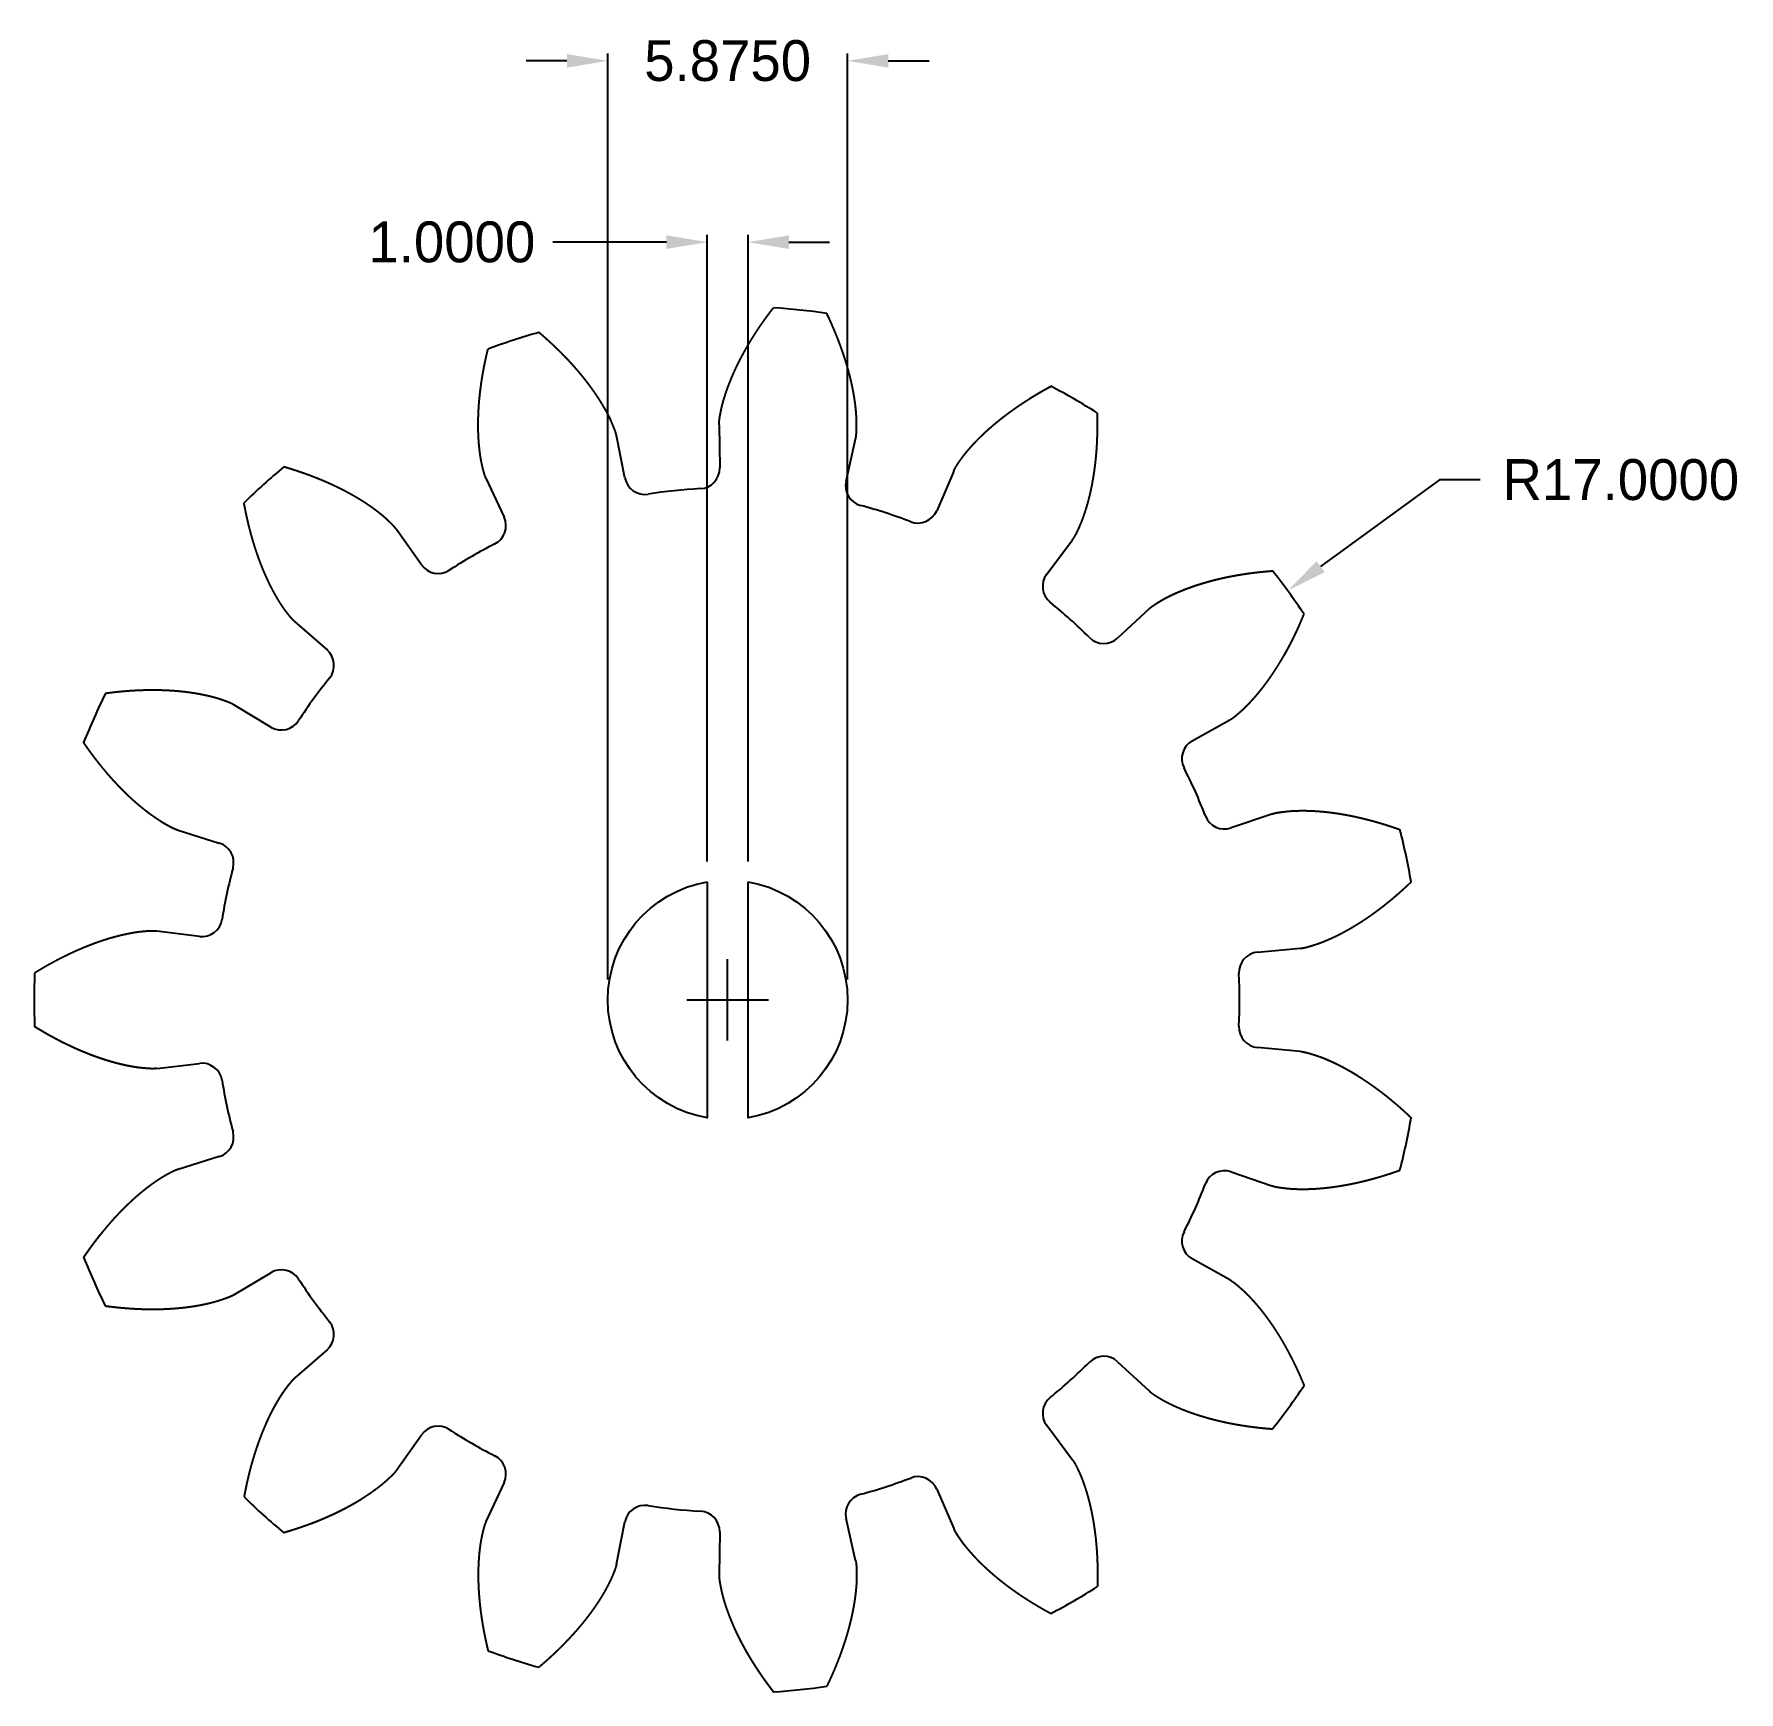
# Model space of a CAD drawing. Header units: millimetres. Extents: x -66 to -24.2, y -108 to -67.3.
import ezdxf

# ---------------------------------------------------------------- set-up
doc = ezdxf.new("R2010")
doc.units = ezdxf.units.MM
doc.header["$MEASUREMENT"] = 0
doc.dimstyles.get("Standard").update_dxf_attribs({"dimtxt": 1, "dimasz": 1, "dimexe": 0.18, "dimexo": 0.5, "dimgap": 0.09, "dimtad": 0, "dimtih": 1, "dimtoh": 1, "dimdec": 4, "dimzin": 0, "dimdsep": 46, "dimtxsty": 'Standard', "dimcen": 1, "dimadec": 0, "dimazin": 0, "dimtfac": 1, "dimtdec": 4, "dimtofl": 0, "dimtmove": 0, "dimatfit": 3, "dimfxl": 1, "dimtolj": 1, "dimtzin": 0, "dimarcsym": 0})

msp = doc.modelspace()

# ---------------------------------------------------------------- blocks, each defined once
blk = doc.blocks.new('*D0')
at = {"color": 0, "linetype": 'Continuous', "lineweight": -2, "transparency": 16777216}
for p, q in [((-52.938, -67.984), (-53.938, -67.984)), ((-51.938, -90.5), (-51.938, -67.804)), ((-46.063, -90.5), (-46.063, -67.804)), ((-45.063, -67.984), (-44.063, -67.984))]:
    blk.add_line(p, q, dxfattribs=at)
at = {"color": 0, "linetype": 'Continuous', "transparency": 16777216}
for points in [[(-52.938, -67.817), (-52.938, -68.151), (-51.938, -67.984)], [(-45.063, -67.817), (-45.063, -68.151), (-46.063, -67.984)]]:
    blk.add_solid(points, dxfattribs=at)
at = {"layer": 'Defpoints', "color": 0, "linetype": 'Continuous', "transparency": 16777216}
for p in [(-51.938, -67.984), (-51.938, -91), (-46.063, -91)]:
    blk.add_point(p, dxfattribs=at)
at = {"color": 0, "linetype": 'Continuous', "transparency": 16777216, "insert": (-49, -67.984), "char_height": 1, "attachment_point": 5}
blk.add_mtext('\\A1;5.8750', dxfattribs=at)
blk = doc.blocks.new('*D1')
at = {"color": 0, "linetype": 'Continuous', "lineweight": -2, "transparency": 16777216}
for p, q in [((-49.5, -87.605), (-49.5, -72.248)), ((-48.5, -87.605), (-48.5, -72.248)), ((-50.5, -72.428), (-53.289, -72.428)), ((-47.5, -72.428), (-46.5, -72.428))]:
    blk.add_line(p, q, dxfattribs=at)
at = {"color": 0, "linetype": 'Continuous', "transparency": 16777216}
for points in [[(-50.5, -72.261), (-50.5, -72.594), (-49.5, -72.428)], [(-47.5, -72.261), (-47.5, -72.594), (-48.5, -72.428)]]:
    blk.add_solid(points, dxfattribs=at)
at = {"layer": 'Defpoints', "color": 0, "linetype": 'Continuous', "transparency": 16777216}
for p in [(-49.5, -72.428), (-49.5, -88.105), (-48.5, -88.105)]:
    blk.add_point(p, dxfattribs=at)
at = {"color": 0, "linetype": 'Continuous', "transparency": 16777216, "insert": (-55.76, -72.428), "char_height": 1, "attachment_point": 5}
blk.add_mtext('\\A1;1.0000', dxfattribs=at)
blk = doc.blocks.new('*D2')
at = {"color": 0, "linetype": 'Continuous', "lineweight": -2, "transparency": 16777216}
for p, q in [((-31.554, -78.254), (-34.466, -80.381)), ((-30.554, -78.254), (-31.554, -78.254)), ((-49, -92), (-49, -90)), ((-50, -91), (-48, -91))]:
    blk.add_line(p, q, dxfattribs=at)
at = {"color": 0, "linetype": 'Continuous', "transparency": 16777216}
blk.add_solid([(-34.564, -80.247), (-34.368, -80.516), (-35.273, -80.971)], dxfattribs=at)
at = {"layer": 'Defpoints', "color": 0, "linetype": 'Continuous', "transparency": 16777216}
for p in [(-35.273, -80.971), (-49, -91)]:
    blk.add_point(p, dxfattribs=at)
at = {"color": 0, "linetype": 'Continuous', "transparency": 16777216, "insert": (-27.107, -78.254), "char_height": 1, "attachment_point": 5}
blk.add_mtext('\\A1;R17.0000', dxfattribs=at)

# ---------------------------------------------------------------- dimensions: what is measured, and where the dimension line sits
at = {"linetype": 'Continuous'}
for base, p1, p2, picture, middle in [((-51.9375, -67.98415), (-46.0625, -91), (-51.9375, -91), '*D0', (-49, -67.98415)), ((-49.5, -72.42774), (-48.5, -88.10537), (-49.5, -88.10537), '*D1', (-55.75967, -72.42774))]:
    dim = msp.add_linear_dim(base=base, p1=p1, p2=p2, dimstyle='Standard', dxfattribs=at)
    dim.commit()
    dim.dimension.update_dxf_attribs({"geometry": picture, "text_midpoint": middle, "dimtype": 160})
dim = msp.add_radius_dim(center=(-49, -91), mpoint=(-35.27339, -80.97103), dimstyle='Standard', dxfattribs=at)
dim.commit()
dim.dimension.update_dxf_attribs({"geometry": '*D2', "text_midpoint": (-27.10732, -78.25389), "dimtype": 164})

# ---------------------------------------------------------------- linework, layer by layer
for p, q in [((-51.51983, -78.20659), (-51.72479, -77.17048)), ((-49.21008, -76.90618), (-49.19514, -77.96225)), ((-46.09843, -78.28773), (-45.86424, -77.25784)), ((-43.45944, -78.03921), (-43.87534, -79.01006)), ((-54.92439, -78.2101), (-54.4812, -79.1688)), ((-56.50552, -80.33754), (-57.11419, -79.47438)), ((-41.17874, -80.56694), (-40.5459, -79.72134)), ((-38.66682, -81.41327), (-39.44164, -82.13103)), ((-59.61432, -81.72551), (-58.81951, -82.42106)), ((-60.19345, -84.31213), (-61.10057, -83.77116)), ((-37.61141, -84.65012), (-36.68935, -84.13502)), ((-35.66089, -86.44498), (-36.66067, -86.78553)), ((-62.46894, -86.84456), (-61.45993, -87.1567)), ((-61.94593, -89.44312), (-62.99466, -89.31787)), ((-36.01328, -89.83125), (-34.96142, -89.73572)), ((-34.96142, -92.26428), (-36.01328, -92.16875)), ((-62.99466, -92.68213), (-61.94593, -92.55688)), ((-61.45993, -94.8433), (-62.46894, -95.15544)), ((-36.66067, -95.21447), (-35.66089, -95.55502)), ((-36.68935, -97.86498), (-37.61141, -97.34988)), ((-61.10057, -98.22884), (-60.19345, -97.68787)), ((-58.81951, -99.57894), (-59.61432, -100.27449)), ((-39.44164, -99.86897), (-38.66682, -100.58673)), ((-40.5459, -102.27866), (-41.17874, -101.43306)), ((-57.11419, -102.52562), (-56.50552, -101.66246)), ((-54.4812, -102.8312), (-54.92439, -103.7899)), ((-43.87534, -102.98994), (-43.45944, -103.96079)), ((-51.72479, -104.82952), (-51.51983, -103.79341)), ((-49.19514, -104.03775), (-49.21008, -105.09382)), ((-45.86424, -104.74216), (-46.09843, -103.71227))]:
    msp.add_line(p, q)
for points in [[(-49.5, -88.10537), (-49.5, -93.89463, -0.84207536)], [(-48.5, -88.10537, -0.84207536), (-48.5, -93.89463)]]:
    msp.add_lwpolyline(points, format="xyb", close=True)
for centre, radius, start, end in [((-49, -91), 17, 81.787734, 86.212266), ((-49, -91), 17, 105.787734, 110.212266), ((-49, -91), 17, 57.787734, 62.212266), ((-49, -91), 17, 129.787734, 134.212266), ((-49.69509, -77.96933), 0.5, -86.946596, 0.81033), ((-51.02933, -78.10956), 0.5, 191.18967, 278.946596), ((-49, -91), 12.5492, 93.053404, 98.946596), ((-45.61087, -78.39859), 0.5, 167.18967, 254.946596), ((-49, -91), 12.5492, 69.053404, 74.946596), ((-54.93505, -79.3786), 0.5, -62.946596, 24.81033), ((-44.33494, -78.81317), 0.5, 249.053404, 336.81033), ((-49, -91), 12.5492, 117.053404, 122.946596), ((-56.0969, -80.0494), 0.5, 215.18967, 302.946596), ((-40.77842, -80.86653), 0.5, 143.18967, 230.946596), ((-49, -91), 17, 33.787734, 38.212266), ((-49, -91), 12.5492, 45.053404, 50.946596), ((-39.78143, -81.76423), 0.5, 225.053404, 312.81033), ((-59.14878, -82.79733), 0.5, -38.946596, 48.81033), ((-49, -91), 12.5492, 141.053404, 146.946596), ((-49, -91), 17, 153.787734, 158.212266), ((-59.93735, -83.8827), 0.5, 239.18967, 326.946596), ((-37.36756, -85.08663), 0.5, 119.18967, 206.946596), ((-49, -91), 12.5492, 21.053404, 26.946596), ((-36.82189, -86.31223), 0.5, 201.053404, 288.81033), ((-49, -91), 17, 9.787734, 14.212266), ((-61.6077, -87.63437), 0.5, -14.946596, 72.81033), ((-49, -91), 12.5492, 165.053404, 170.946596), ((-61.88663, -88.94664), 0.5, 263.18967, 350.946596), ((-35.96805, -90.3292), 0.5, 95.18967, 182.946596), ((-49, -91), 17, 177.787734, 182.212266), ((-49, -91), 12.5492, -2.946596, 2.946596), ((-35.96805, -91.6708), 0.5, 177.053404, 264.81033), ((-61.88663, -93.05336), 0.5, 9.053404, 96.81033), ((-49, -91), 12.5492, 189.053404, 194.946596), ((-49, -91), 17, 345.787734, 350.212266), ((-61.6077, -94.36563), 0.5, -72.81033, 14.946596), ((-36.82189, -95.68777), 0.5, 71.18967, 158.946596), ((-49, -91), 12.5492, 333.053404, 338.946596), ((-37.36756, -96.91337), 0.5, 153.053404, 240.81033), ((-49, -91), 17, 201.787734, 206.212266), ((-59.93735, -98.1173), 0.5, 33.053404, 120.81033), ((-49, -91), 12.5492, 213.053404, 218.946596), ((-59.14878, -99.20267), 0.5, -48.81033, 38.946596), ((-39.78143, -100.23577), 0.5, 47.18967, 134.946596), ((-49, -91), 12.5492, 309.053404, 314.946596), ((-49, -91), 17, 321.787734, 326.212266), ((-40.77842, -101.13347), 0.5, 129.053404, 216.81033), ((-56.0969, -101.9506), 0.5, 57.053404, 144.81033), ((-49, -91), 12.5492, 237.053404, 242.946596), ((-54.93505, -102.6214), 0.5, -24.81033, 62.946596), ((-49, -91), 12.5492, 285.053404, 290.946596), ((-44.33494, -103.18683), 0.5, 23.18967, 110.946596), ((-49, -91), 17, 225.787734, 230.212266), ((-45.61087, -103.60141), 0.5, 105.053404, 192.81033), ((-51.02933, -103.89044), 0.5, 81.053404, 168.81033), ((-49, -91), 12.5492, 261.053404, 266.946596), ((-49.69509, -104.03067), 0.5, -0.81033, 86.946596), ((-49, -91), 17, 297.787734, 302.212266), ((-49, -91), 17, 249.787734, 254.212266), ((-49, -91), 17, 273.787734, 278.212266)]:
    msp.add_arc(centre, radius, start, end)
for points in [[(-49.21008, -76.90618), (-49.2102, -76.89756), (-49.21019, -76.88036), (-49.20944, -76.85462), (-49.20701, -76.82043), (-49.20203, -76.77784), (-49.19565, -76.73533), (-49.1884, -76.69284), (-49.18067, -76.65034), (-49.1726, -76.6078), (-49.1642, -76.56525), (-49.15535, -76.52271), (-49.1459, -76.48021), (-49.13577, -76.43776), (-49.12496, -76.39539), (-49.1135, -76.35307), (-49.1015, -76.3108), (-49.08904, -76.26858), (-49.07618, -76.22639), (-49.06294, -76.18423), (-49.04931, -76.1421), (-49.03529, -76.10003), (-49.02084, -76.058), (-49.00597, -76.01602), (-48.99066, -75.97409), (-48.97494, -75.93222), (-48.95883, -75.89041), (-48.94235, -75.84864), (-48.92551, -75.80693), (-48.90831, -75.76527), (-48.89077, -75.72366), (-48.87288, -75.68211), (-48.85464, -75.64061), (-48.83605, -75.59917), (-48.81712, -75.5578), (-48.79785, -75.51648), (-48.77824, -75.47522), (-48.75831, -75.43403), (-48.73806, -75.39289), (-48.71749, -75.35182), (-48.69661, -75.31081), (-48.67541, -75.26987), (-48.65391, -75.22899), (-48.6321, -75.18818), (-48.60998, -75.14744), (-48.58757, -75.10676), (-48.56485, -75.06615), (-48.54184, -75.02561), (-48.51854, -74.98515), (-48.49495, -74.94475), (-48.47107, -74.90443), (-48.4469, -74.86418), (-48.42245, -74.824), (-48.39772, -74.7839), (-48.37272, -74.74387), (-48.34743, -74.70392), (-48.32187, -74.66404), (-48.29604, -74.62424), (-48.26993, -74.58453), (-48.24356, -74.54489), (-48.21692, -74.50533), (-48.19002, -74.46585), (-48.16285, -74.42645), (-48.13542, -74.38713), (-48.10773, -74.3479), (-48.07978, -74.30875), (-48.05158, -74.26969), (-48.02312, -74.23071), (-47.9944, -74.19181), (-47.96544, -74.15301), (-47.93622, -74.11429), (-47.91265, -74.08338), (-47.89486, -74.06024), (-47.88294, -74.04483), (-47.87698, -74.03713)], [(-45.86424, -77.25784), (-45.86233, -77.24944), (-45.85876, -77.23261), (-45.85415, -77.20728), (-45.84942, -77.17333), (-45.84543, -77.13063), (-45.84283, -77.08773), (-45.84109, -77.04466), (-45.83982, -77.00147), (-45.83886, -76.95819), (-45.83823, -76.91482), (-45.83805, -76.87137), (-45.83845, -76.82783), (-45.83954, -76.78421), (-45.84131, -76.74051), (-45.84371, -76.69674), (-45.84666, -76.6529), (-45.85007, -76.60901), (-45.85388, -76.56506), (-45.85807, -76.52107), (-45.86263, -76.47704), (-45.8676, -76.43296), (-45.87299, -76.38885), (-45.87882, -76.34469), (-45.88508, -76.3005), (-45.89174, -76.25628), (-45.89881, -76.21203), (-45.90625, -76.16775), (-45.91405, -76.12345), (-45.9222, -76.07912), (-45.93071, -76.03477), (-45.93957, -75.99041), (-45.94879, -75.94603), (-45.95835, -75.90163), (-45.96827, -75.85722), (-45.97853, -75.8128), (-45.98913, -75.76837), (-46.00006, -75.72393), (-46.01132, -75.67948), (-46.0229, -75.63503), (-46.0348, -75.59058), (-46.04701, -75.54612), (-46.05955, -75.50167), (-46.0724, -75.45721), (-46.08556, -75.41276), (-46.09903, -75.36832), (-46.11281, -75.32387), (-46.12689, -75.27944), (-46.14127, -75.23501), (-46.15594, -75.19059), (-46.17092, -75.14618), (-46.18619, -75.10179), (-46.20175, -75.0574), (-46.2176, -75.01304), (-46.23374, -74.96868), (-46.25016, -74.92435), (-46.26687, -74.88003), (-46.28387, -74.83573), (-46.30114, -74.79145), (-46.3187, -74.7472), (-46.33653, -74.70296), (-46.35464, -74.65875), (-46.37302, -74.61457), (-46.39168, -74.57041), (-46.41061, -74.52627), (-46.4298, -74.48217), (-46.44927, -74.43809), (-46.469, -74.39405), (-46.489, -74.35004), (-46.50927, -74.30606), (-46.5298, -74.26211), (-46.54643, -74.22698), (-46.55902, -74.20065), (-46.56747, -74.1831), (-46.57171, -74.17432)], [(-51.72479, -77.17048), (-51.72646, -77.16203), (-51.73004, -77.14521), (-51.73613, -77.12019), (-51.74561, -77.08725), (-51.75934, -77.04662), (-51.77442, -77.00637), (-51.79034, -76.96632), (-51.80675, -76.92635), (-51.82347, -76.88642), (-51.84054, -76.84655), (-51.85805, -76.80677), (-51.87612, -76.76716), (-51.89485, -76.72776), (-51.91424, -76.68855), (-51.93424, -76.64954), (-51.95477, -76.61069), (-51.97574, -76.57198), (-51.9971, -76.53339), (-52.01881, -76.4949), (-52.04089, -76.45653), (-52.06336, -76.41829), (-52.08623, -76.38018), (-52.10951, -76.34221), (-52.1332, -76.30439), (-52.15728, -76.2667), (-52.18173, -76.22915), (-52.20654, -76.19172), (-52.23168, -76.15442), (-52.25716, -76.11725), (-52.28297, -76.08019), (-52.30911, -76.04327), (-52.33558, -76.00647), (-52.36238, -75.96981), (-52.3895, -75.93327), (-52.41694, -75.89686), (-52.4447, -75.86058), (-52.47276, -75.82443), (-52.50112, -75.7884), (-52.52977, -75.75251), (-52.55873, -75.71674), (-52.58797, -75.68109), (-52.6175, -75.64558), (-52.64732, -75.6102), (-52.67743, -75.57494), (-52.70781, -75.53981), (-52.73847, -75.50482), (-52.76941, -75.46995), (-52.80062, -75.43521), (-52.83209, -75.4006), (-52.86383, -75.36613), (-52.89584, -75.33178), (-52.92811, -75.29756), (-52.96063, -75.26348), (-52.99342, -75.22952), (-53.02646, -75.1957), (-53.05975, -75.16201), (-53.09329, -75.12846), (-53.12708, -75.09503), (-53.16112, -75.06174), (-53.1954, -75.02859), (-53.22993, -74.99556), (-53.26469, -74.96267), (-53.2997, -74.92992), (-53.33494, -74.8973), (-53.37042, -74.86482), (-53.40613, -74.83247), (-53.44207, -74.80026), (-53.47824, -74.76819), (-53.51464, -74.73625), (-53.55127, -74.70446), (-53.58075, -74.67913), (-53.60297, -74.66019), (-53.61782, -74.64759), (-53.62526, -74.6413)], [(-54.92439, -78.2101), (-54.928, -78.20228), (-54.93499, -78.18656), (-54.94477, -78.16274), (-54.95646, -78.13052), (-54.96924, -78.08958), (-54.9807, -78.04815), (-54.99135, -78.00639), (-55.00158, -77.96441), (-55.01152, -77.92228), (-55.02115, -77.87999), (-55.03036, -77.83752), (-55.03902, -77.79485), (-55.04703, -77.75196), (-55.05438, -77.70885), (-55.06113, -77.66553), (-55.06736, -77.62204), (-55.07315, -77.57839), (-55.07856, -77.53462), (-55.08361, -77.49072), (-55.0883, -77.4467), (-55.0926, -77.40255), (-55.0965, -77.35828), (-55.09998, -77.31388), (-55.10305, -77.26935), (-55.10572, -77.22471), (-55.10801, -77.17996), (-55.10994, -77.1351), (-55.11153, -77.09014), (-55.11276, -77.04509), (-55.11366, -76.99994), (-55.11422, -76.9547), (-55.11443, -76.90938), (-55.11431, -76.86396), (-55.11384, -76.81846), (-55.11304, -76.77288), (-55.11191, -76.72721), (-55.11046, -76.68147), (-55.10869, -76.63566), (-55.1066, -76.58977), (-55.10421, -76.54381), (-55.1015, -76.49779), (-55.09848, -76.4517), (-55.09515, -76.40554), (-55.09152, -76.35933), (-55.08759, -76.31305), (-55.08335, -76.26672), (-55.07882, -76.22032), (-55.07399, -76.17388), (-55.06887, -76.12738), (-55.06345, -76.08083), (-55.05775, -76.03423), (-55.05176, -75.98758), (-55.04548, -75.94088), (-55.03891, -75.89415), (-55.03206, -75.84736), (-55.02493, -75.80054), (-55.01752, -75.75368), (-55.00983, -75.70677), (-55.00186, -75.65983), (-54.99361, -75.61286), (-54.98509, -75.56585), (-54.9763, -75.51881), (-54.96723, -75.47173), (-54.95789, -75.42463), (-54.94828, -75.3775), (-54.9384, -75.33034), (-54.92826, -75.28315), (-54.91785, -75.23594), (-54.90717, -75.18871), (-54.89623, -75.14146), (-54.88726, -75.10364), (-54.88042, -75.07526), (-54.87581, -75.05634), (-54.87348, -75.04688)], [(-43.45944, -78.03921), (-43.45605, -78.03129), (-43.44905, -78.01558), (-43.43789, -77.99237), (-43.42176, -77.96212), (-43.39989, -77.92523), (-43.37677, -77.889), (-43.35287, -77.85314), (-43.32851, -77.81745), (-43.30385, -77.78187), (-43.27886, -77.74641), (-43.25347, -77.71115), (-43.22756, -77.67617), (-43.20104, -77.64151), (-43.17392, -77.6072), (-43.14625, -77.5732), (-43.11809, -77.53947), (-43.08953, -77.50596), (-43.06062, -77.47265), (-43.03138, -77.43952), (-43.0018, -77.40658), (-42.97187, -77.37384), (-42.94158, -77.34132), (-42.91091, -77.30902), (-42.87988, -77.27695), (-42.84849, -77.24509), (-42.81676, -77.21345), (-42.78472, -77.182), (-42.75237, -77.15074), (-42.71972, -77.11967), (-42.68677, -77.0888), (-42.65352, -77.05811), (-42.61998, -77.02762), (-42.58614, -76.99733), (-42.55202, -76.96723), (-42.51761, -76.93732), (-42.48292, -76.90761), (-42.44795, -76.87808), (-42.41272, -76.84874), (-42.37723, -76.81958), (-42.34147, -76.79061), (-42.30546, -76.76183), (-42.26918, -76.73323), (-42.23266, -76.70482), (-42.19588, -76.6766), (-42.15886, -76.64855), (-42.12159, -76.6207), (-42.08408, -76.59302), (-42.04634, -76.56553), (-42.00835, -76.53822), (-41.97014, -76.5111), (-41.93169, -76.48416), (-41.89301, -76.4574), (-41.85411, -76.43082), (-41.81498, -76.40442), (-41.77563, -76.37821), (-41.73606, -76.35218), (-41.69628, -76.32633), (-41.65628, -76.30066), (-41.61606, -76.27518), (-41.57564, -76.24987), (-41.535, -76.22475), (-41.49415, -76.19981), (-41.4531, -76.17505), (-41.41185, -76.15047), (-41.37039, -76.12607), (-41.32874, -76.10186), (-41.28689, -76.07782), (-41.24484, -76.05397), (-41.20259, -76.0303), (-41.16015, -76.00681), (-41.12605, -75.98817), (-41.10038, -75.97427), (-41.08323, -75.96503), (-41.07465, -75.96043)], [(-40.5459, -79.72134), (-40.54074, -79.71444), (-40.53064, -79.70052), (-40.51612, -79.67926), (-40.49798, -79.65016), (-40.47698, -79.61278), (-40.45715, -79.57464), (-40.43805, -79.53601), (-40.41932, -79.49707), (-40.40084, -79.45792), (-40.38263, -79.41856), (-40.36478, -79.37894), (-40.34744, -79.339), (-40.33069, -79.29871), (-40.31453, -79.25807), (-40.29892, -79.2171), (-40.28379, -79.17585), (-40.26905, -79.13436), (-40.25466, -79.09267), (-40.24059, -79.05078), (-40.22685, -79.0087), (-40.21346, -78.96641), (-40.20045, -78.92392), (-40.18781, -78.88121), (-40.17555, -78.8383), (-40.16366, -78.79518), (-40.15211, -78.75188), (-40.1409, -78.70841), (-40.13, -78.66476), (-40.11942, -78.62095), (-40.10916, -78.57698), (-40.09921, -78.53284), (-40.08958, -78.48855), (-40.08026, -78.4441), (-40.07126, -78.3995), (-40.06256, -78.35474), (-40.05417, -78.30984), (-40.04608, -78.2648), (-40.03829, -78.21962), (-40.03079, -78.1743), (-40.02358, -78.12885), (-40.01666, -78.08327), (-40.01003, -78.03756), (-40.00368, -77.99172), (-39.99763, -77.94576), (-39.99185, -77.89968), (-39.98636, -77.85347), (-39.98115, -77.80715), (-39.97622, -77.76072), (-39.97156, -77.71417), (-39.96718, -77.66751), (-39.96307, -77.62074), (-39.95923, -77.57387), (-39.95566, -77.52689), (-39.95237, -77.4798), (-39.94934, -77.43262), (-39.94658, -77.38534), (-39.94409, -77.33796), (-39.94186, -77.29048), (-39.9399, -77.24291), (-39.9382, -77.19525), (-39.93676, -77.14749), (-39.93558, -77.09965), (-39.93466, -77.05172), (-39.934, -77.0037), (-39.9336, -76.9556), (-39.93346, -76.90742), (-39.93357, -76.85916), (-39.93394, -76.81082), (-39.93457, -76.7624), (-39.93544, -76.7139), (-39.93635, -76.67504), (-39.93714, -76.64586), (-39.93772, -76.62639), (-39.93802, -76.61666)], [(-57.11419, -79.47438), (-57.11915, -79.46734), (-57.12927, -79.45343), (-57.145, -79.43305), (-57.16707, -79.40681), (-57.19613, -79.37528), (-57.22628, -79.34464), (-57.25712, -79.31453), (-57.28836, -79.28469), (-57.31988, -79.25501), (-57.35169, -79.22553), (-57.38386, -79.19632), (-57.41648, -79.16748), (-57.44962, -79.1391), (-57.48329, -79.11117), (-57.51742, -79.08367), (-57.55198, -79.05653), (-57.58688, -79.02969), (-57.62208, -79.00312), (-57.65758, -78.97679), (-57.69336, -78.95072), (-57.72943, -78.92492), (-57.76583, -78.89941), (-57.80254, -78.8742), (-57.83956, -78.84928), (-57.87689, -78.82464), (-57.9145, -78.80028), (-57.95239, -78.77618), (-57.99053, -78.75233), (-58.02893, -78.72873), (-58.06758, -78.70538), (-58.10647, -78.68228), (-58.14562, -78.65943), (-58.18502, -78.63684), (-58.22466, -78.61449), (-58.26453, -78.59239), (-58.30464, -78.57054), (-58.34498, -78.54892), (-58.38554, -78.52755), (-58.42632, -78.50641), (-58.46732, -78.48551), (-58.50853, -78.46484), (-58.54996, -78.44441), (-58.59159, -78.42421), (-58.63343, -78.40425), (-58.67548, -78.38452), (-58.71772, -78.36502), (-58.76017, -78.34575), (-58.8028, -78.32671), (-58.84563, -78.30789), (-58.88866, -78.28931), (-58.93186, -78.27095), (-58.97526, -78.25281), (-59.01884, -78.23491), (-59.0626, -78.21722), (-59.10654, -78.19976), (-59.15065, -78.18253), (-59.19495, -78.16551), (-59.23941, -78.14872), (-59.28404, -78.13216), (-59.32885, -78.11581), (-59.37382, -78.09968), (-59.41896, -78.08378), (-59.46426, -78.06809), (-59.50972, -78.05263), (-59.55534, -78.03739), (-59.60112, -78.02236), (-59.64706, -78.00755), (-59.69315, -77.99297), (-59.73939, -77.9786), (-59.78579, -77.96445), (-59.82302, -77.9533), (-59.85102, -77.94504), (-59.86971, -77.93957), (-59.87907, -77.93685)], [(-59.61432, -81.72551), (-59.6208, -81.71984), (-59.63358, -81.70832), (-59.6522, -81.69054), (-59.67599, -81.66585), (-59.70431, -81.63366), (-59.73163, -81.60047), (-59.75835, -81.56665), (-59.78477, -81.53246), (-59.81098, -81.49801), (-59.83698, -81.46329), (-59.86267, -81.42825), (-59.88794, -81.39279), (-59.9127, -81.35686), (-59.93695, -81.32047), (-59.96074, -81.28364), (-59.98412, -81.24644), (-60.00716, -81.20892), (-60.02991, -81.17113), (-60.05238, -81.13308), (-60.07457, -81.09477), (-60.09645, -81.0562), (-60.11802, -81.01734), (-60.13926, -80.97819), (-60.16017, -80.93876), (-60.18077, -80.89907), (-60.20107, -80.85911), (-60.22108, -80.81892), (-60.24081, -80.77849), (-60.26026, -80.73784), (-60.27945, -80.69696), (-60.29835, -80.65586), (-60.31699, -80.61454), (-60.33534, -80.573), (-60.35342, -80.53124), (-60.37123, -80.48927), (-60.38877, -80.4471), (-60.40605, -80.40472), (-60.42307, -80.36215), (-60.43983, -80.31938), (-60.45633, -80.27642), (-60.47258, -80.23327), (-60.48857, -80.18994), (-60.5043, -80.14642), (-60.51978, -80.10273), (-60.53501, -80.05885), (-60.54999, -80.0148), (-60.56471, -79.97057), (-60.57919, -79.92618), (-60.59343, -79.88161), (-60.60742, -79.83689), (-60.62116, -79.79199), (-60.63466, -79.74694), (-60.64791, -79.70173), (-60.66092, -79.65636), (-60.6737, -79.61084), (-60.68623, -79.56516), (-60.69852, -79.51933), (-60.71057, -79.47336), (-60.72238, -79.42724), (-60.73395, -79.38097), (-60.74529, -79.33456), (-60.75639, -79.28801), (-60.76725, -79.24131), (-60.77788, -79.19448), (-60.78827, -79.14752), (-60.79843, -79.10042), (-60.80835, -79.05319), (-60.81804, -79.00582), (-60.8275, -78.95833), (-60.83672, -78.91071), (-60.84391, -78.87251), (-60.84921, -78.84381), (-60.85269, -78.82465), (-60.85442, -78.81506)], [(-38.66682, -81.41327), (-38.6605, -81.40742), (-38.64771, -81.39592), (-38.62808, -81.37925), (-38.60104, -81.35818), (-38.56606, -81.33338), (-38.5302, -81.30968), (-38.49377, -81.28664), (-38.45701, -81.26394), (-38.42001, -81.24147), (-38.38276, -81.21924), (-38.34522, -81.19736), (-38.30732, -81.17594), (-38.269, -81.15506), (-38.23027, -81.13475), (-38.19116, -81.11494), (-38.15172, -81.09558), (-38.112, -81.07659), (-38.07204, -81.05791), (-38.03185, -81.03954), (-37.99143, -81.02148), (-37.95077, -81.00375), (-37.90987, -80.98636), (-37.86872, -80.96933), (-37.82733, -80.95265), (-37.78569, -80.93631), (-37.74384, -80.9203), (-37.70177, -80.90461), (-37.6595, -80.88921), (-37.61704, -80.87411), (-37.57438, -80.8593), (-37.53153, -80.8448), (-37.48848, -80.83059), (-37.44525, -80.81667), (-37.40183, -80.80306), (-37.35823, -80.78973), (-37.31446, -80.77669), (-37.2705, -80.76394), (-37.22639, -80.75147), (-37.1821, -80.73927), (-37.13765, -80.72735), (-37.09304, -80.7157), (-37.04828, -80.70433), (-37.00335, -80.69323), (-36.95828, -80.6824), (-36.91305, -80.67184), (-36.86767, -80.66155), (-36.82215, -80.65153), (-36.77649, -80.64177), (-36.73068, -80.63227), (-36.68473, -80.62303), (-36.63865, -80.61406), (-36.59243, -80.60534), (-36.54608, -80.59689), (-36.4996, -80.58869), (-36.453, -80.58075), (-36.40626, -80.57306), (-36.3594, -80.56563), (-36.31242, -80.55845), (-36.26531, -80.55152), (-36.21809, -80.54485), (-36.17075, -80.53843), (-36.12329, -80.53225), (-36.07572, -80.52633), (-36.02803, -80.52066), (-35.98024, -80.51523), (-35.93233, -80.51005), (-35.88432, -80.50512), (-35.83621, -80.50043), (-35.78799, -80.49599), (-35.73967, -80.4918), (-35.70092, -80.48863), (-35.67182, -80.48637), (-35.6524, -80.48491), (-35.64268, -80.4842)], [(-36.68935, -84.13502), (-36.68183, -84.13082), (-36.66694, -84.12221), (-36.64503, -84.10869), (-36.61663, -84.08949), (-36.58223, -84.06388), (-36.54861, -84.0371), (-36.51544, -84.00958), (-36.4825, -83.98163), (-36.44969, -83.95338), (-36.41704, -83.92483), (-36.38463, -83.89589), (-36.35254, -83.86646), (-36.32085, -83.83646), (-36.28956, -83.80591), (-36.25863, -83.77483), (-36.22803, -83.74331), (-36.19769, -83.7114), (-36.16759, -83.67916), (-36.1377, -83.64662), (-36.10803, -83.61376), (-36.0786, -83.58057), (-36.04942, -83.54705), (-36.02051, -83.51317), (-35.99185, -83.47896), (-35.96345, -83.44441), (-35.93529, -83.40955), (-35.90737, -83.37439), (-35.87966, -83.33895), (-35.85218, -83.30323), (-35.82491, -83.26724), (-35.79787, -83.23096), (-35.77106, -83.19442), (-35.74447, -83.1576), (-35.7181, -83.12052), (-35.69195, -83.08317), (-35.66603, -83.04556), (-35.64032, -83.0077), (-35.61482, -82.9696), (-35.58953, -82.93125), (-35.56446, -82.89266), (-35.5396, -82.85384), (-35.51495, -82.81477), (-35.49051, -82.77548), (-35.46628, -82.73595), (-35.44227, -82.6962), (-35.41846, -82.65623), (-35.39486, -82.61603), (-35.37146, -82.57562), (-35.34827, -82.53499), (-35.32529, -82.49414), (-35.30252, -82.45309), (-35.27995, -82.41183), (-35.25758, -82.37036), (-35.23542, -82.32869), (-35.21346, -82.28682), (-35.19171, -82.24474), (-35.17016, -82.20247), (-35.14882, -82.16001), (-35.12767, -82.11735), (-35.10673, -82.0745), (-35.08599, -82.03146), (-35.06546, -81.98823), (-35.04512, -81.94482), (-35.02499, -81.90122), (-35.00506, -81.85744), (-34.98533, -81.81348), (-34.96581, -81.76935), (-34.94648, -81.72503), (-34.92736, -81.68055), (-34.90844, -81.63589), (-34.89346, -81.60002), (-34.88231, -81.57304), (-34.87492, -81.55502), (-34.87124, -81.546)], [(-61.10057, -83.77116), (-61.10797, -83.76675), (-61.12287, -83.75815), (-61.14554, -83.74593), (-61.17636, -83.73094), (-61.21574, -83.71395), (-61.25574, -83.69823), (-61.29616, -83.68327), (-61.33684, -83.66871), (-61.37771, -83.65442), (-61.41876, -83.64042), (-61.46003, -83.62682), (-61.50156, -83.61375), (-61.54338, -83.6013), (-61.58549, -83.58948), (-61.62786, -83.57824), (-61.67047, -83.5675), (-61.71327, -83.55718), (-61.75624, -83.54722), (-61.79937, -83.53761), (-61.84266, -83.52835), (-61.88611, -83.51945), (-61.92973, -83.51095), (-61.97353, -83.50284), (-62.01749, -83.49514), (-62.06161, -83.48781), (-62.10588, -83.48086), (-62.15029, -83.47425), (-62.19483, -83.46798), (-62.23951, -83.46204), (-62.28431, -83.45642), (-62.32924, -83.45114), (-62.3743, -83.44619), (-62.41948, -83.44157), (-62.46478, -83.43728), (-62.5102, -83.43331), (-62.55573, -83.42966), (-62.60137, -83.42632), (-62.64712, -83.42329), (-62.69298, -83.42057), (-62.73893, -83.41815), (-62.78499, -83.41603), (-62.83114, -83.41422), (-62.87739, -83.4127), (-62.92373, -83.41148), (-62.97017, -83.41056), (-63.01669, -83.40993), (-63.0633, -83.40958), (-63.11, -83.40953), (-63.15678, -83.40977), (-63.20364, -83.41028), (-63.25058, -83.41109), (-63.2976, -83.41217), (-63.3447, -83.41353), (-63.39187, -83.41518), (-63.43911, -83.4171), (-63.48642, -83.4193), (-63.5338, -83.42177), (-63.58125, -83.42452), (-63.62877, -83.42754), (-63.67634, -83.43083), (-63.72399, -83.43439), (-63.77169, -83.43822), (-63.81946, -83.44231), (-63.86728, -83.44668), (-63.91516, -83.45131), (-63.96309, -83.4562), (-64.01108, -83.46136), (-64.05911, -83.46678), (-64.1072, -83.47246), (-64.15534, -83.4784), (-64.1939, -83.48337), (-64.22283, -83.48721), (-64.24213, -83.48982), (-64.25179, -83.49114)], [(-62.46894, -86.84456), (-62.47717, -86.84202), (-62.49353, -86.8367), (-62.51777, -86.82803), (-62.54954, -86.81515), (-62.58851, -86.79725), (-62.62697, -86.77805), (-62.66513, -86.75802), (-62.70317, -86.73753), (-62.74113, -86.71672), (-62.779, -86.69558), (-62.81673, -86.67401), (-62.85423, -86.6519), (-62.89146, -86.62915), (-62.92843, -86.60577), (-62.96513, -86.5818), (-63.00162, -86.55732), (-63.03793, -86.53242), (-63.07408, -86.50715), (-63.11009, -86.48153), (-63.14594, -86.45556), (-63.18162, -86.42922), (-63.21713, -86.40249), (-63.25246, -86.37537), (-63.2876, -86.34786), (-63.32256, -86.31997), (-63.35735, -86.29172), (-63.39198, -86.26314), (-63.42645, -86.23423), (-63.46076, -86.20501), (-63.49491, -86.17547), (-63.5289, -86.14561), (-63.56273, -86.11544), (-63.59639, -86.08496), (-63.6299, -86.05416), (-63.66323, -86.02307), (-63.69641, -85.99167), (-63.72944, -85.95999), (-63.7623, -85.92802), (-63.795, -85.89576), (-63.82755, -85.86323), (-63.85994, -85.83042), (-63.89217, -85.79734), (-63.92425, -85.76398), (-63.95616, -85.73036), (-63.98792, -85.69647), (-64.01952, -85.66232), (-64.05096, -85.62791), (-64.08225, -85.59324), (-64.11338, -85.55832), (-64.14435, -85.52315), (-64.17516, -85.48773), (-64.20582, -85.45206), (-64.23632, -85.41615), (-64.26666, -85.38), (-64.29684, -85.3436), (-64.32687, -85.30697), (-64.35673, -85.27011), (-64.38644, -85.23301), (-64.41599, -85.19568), (-64.44538, -85.15812), (-64.47462, -85.12033), (-64.50369, -85.08231), (-64.53261, -85.04408), (-64.56136, -85.00562), (-64.58996, -84.96694), (-64.6184, -84.92804), (-64.64667, -84.88893), (-64.67479, -84.84961), (-64.70274, -84.81007), (-64.73054, -84.77032), (-64.75265, -84.73835), (-64.76916, -84.71427), (-64.78013, -84.69818), (-64.78561, -84.69013)], [(-35.66089, -86.44498), (-35.65274, -86.4422), (-35.63638, -86.43689), (-35.61167, -86.42965), (-35.5784, -86.42139), (-35.53635, -86.41297), (-35.49395, -86.4059), (-35.4513, -86.39967), (-35.40849, -86.39389), (-35.36554, -86.38841), (-35.32248, -86.38325), (-35.27928, -86.37853), (-35.23594, -86.37438), (-35.19245, -86.37089), (-35.1488, -86.36809), (-35.10502, -86.3659), (-35.06111, -86.36425), (-35.0171, -86.36306), (-34.973, -86.36225), (-34.92881, -86.36182), (-34.88454, -86.36176), (-34.84019, -86.36209), (-34.79575, -86.36284), (-34.75123, -86.36402), (-34.70663, -86.36562), (-34.66195, -86.36763), (-34.6172, -86.37003), (-34.57239, -86.3728), (-34.52751, -86.37593), (-34.48258, -86.37941), (-34.43758, -86.38323), (-34.39254, -86.38741), (-34.34743, -86.39193), (-34.30228, -86.39681), (-34.25708, -86.40203), (-34.21183, -86.40759), (-34.16653, -86.41349), (-34.12119, -86.41971), (-34.07581, -86.42626), (-34.0304, -86.43313), (-33.98494, -86.44032), (-33.93945, -86.44782), (-33.89393, -86.45564), (-33.84838, -86.46377), (-33.80279, -86.47222), (-33.75718, -86.48097), (-33.71154, -86.49002), (-33.66588, -86.49938), (-33.62019, -86.50904), (-33.57448, -86.51899), (-33.52875, -86.52924), (-33.483, -86.53978), (-33.43724, -86.55062), (-33.39146, -86.56175), (-33.34566, -86.57316), (-33.29985, -86.58486), (-33.25403, -86.59685), (-33.20819, -86.60912), (-33.16235, -86.62167), (-33.1165, -86.63451), (-33.07065, -86.64762), (-33.02479, -86.661), (-32.97892, -86.67467), (-32.93305, -86.68861), (-32.88718, -86.70282), (-32.84131, -86.7173), (-32.79545, -86.73205), (-32.74958, -86.74708), (-32.70372, -86.76236), (-32.65786, -86.77792), (-32.61201, -86.79374), (-32.57533, -86.80661), (-32.54783, -86.81638), (-32.52949, -86.82295), (-32.52032, -86.82625)], [(-34.96142, -89.73572), (-34.95285, -89.73494), (-34.93574, -89.73314), (-34.91022, -89.7297), (-34.87647, -89.72371), (-34.83463, -89.71431), (-34.79302, -89.70352), (-34.75153, -89.69186), (-34.71006, -89.67973), (-34.6686, -89.66726), (-34.62716, -89.65446), (-34.58578, -89.64121), (-34.5445, -89.62737), (-34.50335, -89.61286), (-34.46233, -89.59767), (-34.42144, -89.58186), (-34.38066, -89.56551), (-34.33997, -89.5487), (-34.29935, -89.5315), (-34.25881, -89.51392), (-34.21834, -89.49597), (-34.17796, -89.47763), (-34.13767, -89.45887), (-34.09748, -89.43968), (-34.05738, -89.42008), (-34.01739, -89.40007), (-33.97748, -89.37967), (-33.93767, -89.35892), (-33.89794, -89.33781), (-33.85831, -89.31635), (-33.81876, -89.29456), (-33.77931, -89.27242), (-33.73995, -89.24994), (-33.70068, -89.22712), (-33.66151, -89.20397), (-33.62243, -89.18048), (-33.58345, -89.15667), (-33.54456, -89.13255), (-33.50577, -89.10811), (-33.46707, -89.08336), (-33.42847, -89.0583), (-33.38997, -89.03295), (-33.35156, -89.00729), (-33.31325, -88.98133), (-33.27505, -88.95508), (-33.23694, -88.92853), (-33.19893, -88.90169), (-33.16101, -88.87457), (-33.12321, -88.84717), (-33.0855, -88.81948), (-33.04789, -88.79152), (-33.01038, -88.76328), (-32.97298, -88.73476), (-32.93568, -88.70598), (-32.89849, -88.67692), (-32.8614, -88.6476), (-32.82442, -88.61801), (-32.78754, -88.58816), (-32.75076, -88.55805), (-32.7141, -88.52768), (-32.67754, -88.49705), (-32.64109, -88.46617), (-32.60475, -88.43503), (-32.56851, -88.40364), (-32.53239, -88.372), (-32.49637, -88.34011), (-32.46047, -88.30798), (-32.42468, -88.2756), (-32.389, -88.24298), (-32.35344, -88.21012), (-32.31799, -88.17701), (-32.28971, -88.15034), (-32.26856, -88.13022), (-32.25448, -88.11677), (-32.24745, -88.11002)], [(-62.99466, -89.31787), (-63.00321, -89.31685), (-63.02032, -89.31506), (-63.04599, -89.31312), (-63.08025, -89.31196), (-63.12313, -89.31245), (-63.16608, -89.31436), (-63.20909, -89.31713), (-63.25217, -89.32038), (-63.29531, -89.32395), (-63.33851, -89.32786), (-63.38174, -89.33222), (-63.425, -89.33717), (-63.46827, -89.3428), (-63.51155, -89.34913), (-63.55483, -89.3561), (-63.59812, -89.36361), (-63.64141, -89.3716), (-63.68472, -89.37998), (-63.72803, -89.38874), (-63.77135, -89.39788), (-63.81466, -89.40743), (-63.85797, -89.41741), (-63.90128, -89.42781), (-63.94457, -89.43865), (-63.98785, -89.44991), (-64.03112, -89.46156), (-64.07438, -89.47359), (-64.11763, -89.48598), (-64.16086, -89.49872), (-64.20407, -89.51182), (-64.24727, -89.52527), (-64.29044, -89.53907), (-64.3336, -89.55323), (-64.37673, -89.56773), (-64.41983, -89.58258), (-64.46291, -89.59776), (-64.50597, -89.61328), (-64.54899, -89.62912), (-64.59199, -89.64528), (-64.63495, -89.66176), (-64.67789, -89.67856), (-64.72079, -89.69567), (-64.76366, -89.7131), (-64.80649, -89.73084), (-64.84929, -89.74888), (-64.89205, -89.76722), (-64.93477, -89.78587), (-64.97745, -89.80482), (-65.02009, -89.82406), (-65.06269, -89.84359), (-65.10524, -89.86342), (-65.14776, -89.88353), (-65.19023, -89.90393), (-65.23265, -89.92462), (-65.27502, -89.94559), (-65.31735, -89.96684), (-65.35963, -89.98837), (-65.40186, -90.01018), (-65.44404, -90.03227), (-65.48617, -90.05462), (-65.52824, -90.07725), (-65.57027, -90.10016), (-65.61223, -90.12333), (-65.65415, -90.14676), (-65.696, -90.17047), (-65.7378, -90.19443), (-65.77954, -90.21866), (-65.82122, -90.24315), (-65.86284, -90.2679), (-65.9044, -90.29291), (-65.9376, -90.31313), (-65.96248, -90.3284), (-65.97905, -90.33864), (-65.98733, -90.34377)], [(-62.99466, -92.68213), (-63.00321, -92.68315), (-63.02032, -92.68494), (-63.04599, -92.68688), (-63.08025, -92.68804), (-63.12313, -92.68755), (-63.16608, -92.68564), (-63.20909, -92.68287), (-63.25217, -92.67962), (-63.29531, -92.67605), (-63.33851, -92.67214), (-63.38174, -92.66778), (-63.425, -92.66283), (-63.46827, -92.6572), (-63.51155, -92.65087), (-63.55483, -92.6439), (-63.59812, -92.63639), (-63.64141, -92.6284), (-63.68472, -92.62002), (-63.72803, -92.61126), (-63.77135, -92.60212), (-63.81466, -92.59257), (-63.85797, -92.58259), (-63.90128, -92.57219), (-63.94457, -92.56135), (-63.98785, -92.55009), (-64.03112, -92.53844), (-64.07438, -92.52641), (-64.11763, -92.51402), (-64.16086, -92.50128), (-64.20407, -92.48818), (-64.24727, -92.47473), (-64.29044, -92.46093), (-64.3336, -92.44677), (-64.37673, -92.43227), (-64.41983, -92.41742), (-64.46291, -92.40224), (-64.50597, -92.38672), (-64.54899, -92.37088), (-64.59199, -92.35472), (-64.63495, -92.33824), (-64.67789, -92.32144), (-64.72079, -92.30433), (-64.76366, -92.2869), (-64.80649, -92.26916), (-64.84929, -92.25112), (-64.89205, -92.23278), (-64.93477, -92.21413), (-64.97745, -92.19518), (-65.02009, -92.17594), (-65.06269, -92.15641), (-65.10524, -92.13658), (-65.14776, -92.11647), (-65.19023, -92.09607), (-65.23265, -92.07538), (-65.27502, -92.05441), (-65.31735, -92.03316), (-65.35963, -92.01163), (-65.40186, -91.98982), (-65.44404, -91.96773), (-65.48617, -91.94538), (-65.52824, -91.92275), (-65.57027, -91.89984), (-65.61223, -91.87667), (-65.65415, -91.85324), (-65.696, -91.82953), (-65.7378, -91.80557), (-65.77954, -91.78134), (-65.82122, -91.75685), (-65.86284, -91.7321), (-65.9044, -91.70709), (-65.9376, -91.68687), (-65.96248, -91.6716), (-65.97905, -91.66136), (-65.98733, -91.65623)], [(-34.96142, -92.26428), (-34.95285, -92.26506), (-34.93574, -92.26686), (-34.91022, -92.2703), (-34.87647, -92.27629), (-34.83463, -92.28569), (-34.79302, -92.29648), (-34.75153, -92.30814), (-34.71006, -92.32027), (-34.6686, -92.33274), (-34.62716, -92.34554), (-34.58578, -92.35879), (-34.5445, -92.37263), (-34.50335, -92.38714), (-34.46233, -92.40233), (-34.42144, -92.41814), (-34.38066, -92.43449), (-34.33997, -92.4513), (-34.29935, -92.4685), (-34.25881, -92.48608), (-34.21834, -92.50403), (-34.17796, -92.52237), (-34.13767, -92.54113), (-34.09748, -92.56032), (-34.05738, -92.57992), (-34.01739, -92.59993), (-33.97748, -92.62033), (-33.93767, -92.64108), (-33.89794, -92.66219), (-33.85831, -92.68365), (-33.81876, -92.70544), (-33.77931, -92.72758), (-33.73995, -92.75006), (-33.70068, -92.77288), (-33.66151, -92.79603), (-33.62243, -92.81952), (-33.58345, -92.84333), (-33.54456, -92.86745), (-33.50577, -92.89189), (-33.46707, -92.91664), (-33.42847, -92.9417), (-33.38997, -92.96705), (-33.35156, -92.99271), (-33.31325, -93.01867), (-33.27505, -93.04492), (-33.23694, -93.07147), (-33.19893, -93.09831), (-33.16101, -93.12543), (-33.12321, -93.15283), (-33.0855, -93.18052), (-33.04789, -93.20848), (-33.01038, -93.23672), (-32.97298, -93.26524), (-32.93568, -93.29402), (-32.89849, -93.32308), (-32.8614, -93.3524), (-32.82442, -93.38199), (-32.78754, -93.41184), (-32.75076, -93.44195), (-32.7141, -93.47232), (-32.67754, -93.50295), (-32.64109, -93.53383), (-32.60475, -93.56497), (-32.56851, -93.59636), (-32.53239, -93.628), (-32.49637, -93.65989), (-32.46047, -93.69202), (-32.42468, -93.7244), (-32.389, -93.75702), (-32.35344, -93.78988), (-32.31799, -93.82299), (-32.28971, -93.84966), (-32.26856, -93.86978), (-32.25448, -93.88323), (-32.24745, -93.88998)], [(-62.46894, -95.15544), (-62.47717, -95.15798), (-62.49353, -95.1633), (-62.51777, -95.17197), (-62.54954, -95.18485), (-62.58851, -95.20275), (-62.62697, -95.22195), (-62.66513, -95.24198), (-62.70317, -95.26247), (-62.74113, -95.28328), (-62.779, -95.30442), (-62.81673, -95.32599), (-62.85423, -95.3481), (-62.89146, -95.37085), (-62.92843, -95.39423), (-62.96513, -95.4182), (-63.00162, -95.44268), (-63.03793, -95.46758), (-63.07408, -95.49285), (-63.11009, -95.51847), (-63.14594, -95.54444), (-63.18162, -95.57078), (-63.21713, -95.59751), (-63.25246, -95.62463), (-63.2876, -95.65214), (-63.32256, -95.68003), (-63.35735, -95.70828), (-63.39198, -95.73686), (-63.42645, -95.76577), (-63.46076, -95.79499), (-63.49491, -95.82453), (-63.5289, -95.85439), (-63.56273, -95.88456), (-63.59639, -95.91504), (-63.6299, -95.94584), (-63.66323, -95.97693), (-63.69641, -96.00833), (-63.72944, -96.04001), (-63.7623, -96.07198), (-63.795, -96.10424), (-63.82755, -96.13677), (-63.85994, -96.16958), (-63.89217, -96.20266), (-63.92425, -96.23602), (-63.95616, -96.26964), (-63.98792, -96.30353), (-64.01952, -96.33768), (-64.05096, -96.37209), (-64.08225, -96.40676), (-64.11338, -96.44168), (-64.14435, -96.47685), (-64.17516, -96.51227), (-64.20582, -96.54794), (-64.23632, -96.58385), (-64.26666, -96.62), (-64.29684, -96.6564), (-64.32687, -96.69303), (-64.35673, -96.72989), (-64.38644, -96.76699), (-64.41599, -96.80432), (-64.44538, -96.84188), (-64.47462, -96.87967), (-64.50369, -96.91769), (-64.53261, -96.95592), (-64.56136, -96.99438), (-64.58996, -97.03306), (-64.6184, -97.07196), (-64.64667, -97.11107), (-64.67479, -97.15039), (-64.70274, -97.18993), (-64.73054, -97.22968), (-64.75265, -97.26165), (-64.76916, -97.28573), (-64.78013, -97.30182), (-64.78561, -97.30987)], [(-35.66089, -95.55502), (-35.65274, -95.5578), (-35.63638, -95.56311), (-35.61167, -95.57035), (-35.5784, -95.57861), (-35.53635, -95.58703), (-35.49395, -95.5941), (-35.4513, -95.60033), (-35.40849, -95.60611), (-35.36554, -95.61159), (-35.32248, -95.61675), (-35.27928, -95.62147), (-35.23594, -95.62562), (-35.19245, -95.62911), (-35.1488, -95.63191), (-35.10502, -95.6341), (-35.06111, -95.63575), (-35.0171, -95.63694), (-34.973, -95.63775), (-34.92881, -95.63818), (-34.88454, -95.63824), (-34.84019, -95.63791), (-34.79575, -95.63716), (-34.75123, -95.63598), (-34.70663, -95.63438), (-34.66195, -95.63237), (-34.6172, -95.62997), (-34.57239, -95.6272), (-34.52751, -95.62407), (-34.48258, -95.62059), (-34.43758, -95.61677), (-34.39254, -95.61259), (-34.34743, -95.60807), (-34.30228, -95.60319), (-34.25708, -95.59797), (-34.21183, -95.59241), (-34.16653, -95.58651), (-34.12119, -95.58029), (-34.07581, -95.57374), (-34.0304, -95.56687), (-33.98494, -95.55968), (-33.93945, -95.55218), (-33.89393, -95.54436), (-33.84838, -95.53623), (-33.80279, -95.52778), (-33.75718, -95.51903), (-33.71154, -95.50998), (-33.66588, -95.50062), (-33.62019, -95.49096), (-33.57448, -95.48101), (-33.52875, -95.47076), (-33.483, -95.46022), (-33.43724, -95.44938), (-33.39146, -95.43825), (-33.34566, -95.42684), (-33.29985, -95.41514), (-33.25403, -95.40315), (-33.20819, -95.39088), (-33.16235, -95.37833), (-33.1165, -95.36549), (-33.07065, -95.35238), (-33.02479, -95.339), (-32.97892, -95.32533), (-32.93305, -95.31139), (-32.88718, -95.29718), (-32.84131, -95.2827), (-32.79545, -95.26795), (-32.74958, -95.25292), (-32.70372, -95.23764), (-32.65786, -95.22208), (-32.61201, -95.20626), (-32.57533, -95.19339), (-32.54783, -95.18362), (-32.52949, -95.17705), (-32.52032, -95.17375)], [(-36.68935, -97.86498), (-36.68183, -97.86918), (-36.66694, -97.87779), (-36.64503, -97.89131), (-36.61663, -97.91051), (-36.58223, -97.93612), (-36.54861, -97.9629), (-36.51544, -97.99042), (-36.4825, -98.01837), (-36.44969, -98.04662), (-36.41704, -98.07517), (-36.38463, -98.10411), (-36.35254, -98.13354), (-36.32085, -98.16354), (-36.28956, -98.19409), (-36.25863, -98.22517), (-36.22803, -98.25669), (-36.19769, -98.2886), (-36.16759, -98.32084), (-36.1377, -98.35338), (-36.10803, -98.38624), (-36.0786, -98.41943), (-36.04942, -98.45295), (-36.02051, -98.48683), (-35.99185, -98.52104), (-35.96345, -98.55559), (-35.93529, -98.59045), (-35.90737, -98.62561), (-35.87966, -98.66105), (-35.85218, -98.69677), (-35.82491, -98.73276), (-35.79787, -98.76904), (-35.77106, -98.80558), (-35.74447, -98.8424), (-35.7181, -98.87948), (-35.69195, -98.91683), (-35.66603, -98.95444), (-35.64032, -98.9923), (-35.61482, -99.0304), (-35.58953, -99.06875), (-35.56446, -99.10734), (-35.5396, -99.14616), (-35.51495, -99.18523), (-35.49051, -99.22452), (-35.46628, -99.26405), (-35.44227, -99.3038), (-35.41846, -99.34377), (-35.39486, -99.38397), (-35.37146, -99.42438), (-35.34827, -99.46501), (-35.32529, -99.50586), (-35.30252, -99.54691), (-35.27995, -99.58817), (-35.25758, -99.62964), (-35.23542, -99.67131), (-35.21346, -99.71318), (-35.19171, -99.75526), (-35.17016, -99.79753), (-35.14882, -99.83999), (-35.12767, -99.88265), (-35.10673, -99.9255), (-35.08599, -99.96854), (-35.06546, -100.01177), (-35.04512, -100.05518), (-35.02499, -100.09878), (-35.00506, -100.14256), (-34.98533, -100.18652), (-34.96581, -100.23065), (-34.94648, -100.27497), (-34.92736, -100.31945), (-34.90844, -100.36411), (-34.89346, -100.39998), (-34.88231, -100.42696), (-34.87492, -100.44498), (-34.87124, -100.454)], [(-61.10057, -98.22884), (-61.10797, -98.23325), (-61.12287, -98.24185), (-61.14554, -98.25407), (-61.17636, -98.26906), (-61.21574, -98.28605), (-61.25574, -98.30177), (-61.29616, -98.31673), (-61.33684, -98.33129), (-61.37771, -98.34558), (-61.41876, -98.35958), (-61.46003, -98.37318), (-61.50156, -98.38625), (-61.54338, -98.3987), (-61.58549, -98.41052), (-61.62786, -98.42176), (-61.67047, -98.4325), (-61.71327, -98.44282), (-61.75624, -98.45278), (-61.79937, -98.46239), (-61.84266, -98.47165), (-61.88611, -98.48055), (-61.92973, -98.48905), (-61.97353, -98.49716), (-62.01749, -98.50486), (-62.06161, -98.51219), (-62.10588, -98.51914), (-62.15029, -98.52575), (-62.19483, -98.53202), (-62.23951, -98.53796), (-62.28431, -98.54358), (-62.32924, -98.54886), (-62.3743, -98.55381), (-62.41948, -98.55843), (-62.46478, -98.56272), (-62.5102, -98.56669), (-62.55573, -98.57034), (-62.60137, -98.57368), (-62.64712, -98.57671), (-62.69298, -98.57943), (-62.73893, -98.58185), (-62.78499, -98.58397), (-62.83114, -98.58578), (-62.87739, -98.5873), (-62.92373, -98.58852), (-62.97017, -98.58944), (-63.01669, -98.59007), (-63.0633, -98.59042), (-63.11, -98.59047), (-63.15678, -98.59023), (-63.20364, -98.58972), (-63.25058, -98.58891), (-63.2976, -98.58783), (-63.3447, -98.58647), (-63.39187, -98.58482), (-63.43911, -98.5829), (-63.48642, -98.5807), (-63.5338, -98.57823), (-63.58125, -98.57548), (-63.62877, -98.57246), (-63.67634, -98.56917), (-63.72399, -98.56561), (-63.77169, -98.56178), (-63.81946, -98.55769), (-63.86728, -98.55332), (-63.91516, -98.54869), (-63.96309, -98.5438), (-64.01108, -98.53864), (-64.05911, -98.53322), (-64.1072, -98.52754), (-64.15534, -98.5216), (-64.1939, -98.51663), (-64.22283, -98.51279), (-64.24213, -98.51018), (-64.25179, -98.50886)], [(-59.61432, -100.27449), (-59.6208, -100.28016), (-59.63358, -100.29168), (-59.6522, -100.30946), (-59.67599, -100.33415), (-59.70431, -100.36634), (-59.73163, -100.39953), (-59.75835, -100.43335), (-59.78477, -100.46754), (-59.81098, -100.50199), (-59.83698, -100.53671), (-59.86267, -100.57175), (-59.88794, -100.60721), (-59.9127, -100.64314), (-59.93695, -100.67953), (-59.96074, -100.71636), (-59.98412, -100.75356), (-60.00716, -100.79108), (-60.02991, -100.82887), (-60.05238, -100.86692), (-60.07457, -100.90523), (-60.09645, -100.9438), (-60.11802, -100.98266), (-60.13926, -101.02181), (-60.16017, -101.06124), (-60.18077, -101.10093), (-60.20107, -101.14089), (-60.22108, -101.18108), (-60.24081, -101.22151), (-60.26026, -101.26216), (-60.27945, -101.30304), (-60.29835, -101.34414), (-60.31699, -101.38546), (-60.33534, -101.427), (-60.35342, -101.46876), (-60.37123, -101.51073), (-60.38877, -101.5529), (-60.40605, -101.59528), (-60.42307, -101.63785), (-60.43983, -101.68062), (-60.45633, -101.72358), (-60.47258, -101.76673), (-60.48857, -101.81006), (-60.5043, -101.85358), (-60.51978, -101.89727), (-60.53501, -101.94115), (-60.54999, -101.9852), (-60.56471, -102.02943), (-60.57919, -102.07382), (-60.59343, -102.11839), (-60.60742, -102.16311), (-60.62116, -102.20801), (-60.63466, -102.25306), (-60.64791, -102.29827), (-60.66092, -102.34364), (-60.6737, -102.38916), (-60.68623, -102.43484), (-60.69852, -102.48067), (-60.71057, -102.52664), (-60.72238, -102.57276), (-60.73395, -102.61903), (-60.74529, -102.66544), (-60.75639, -102.71199), (-60.76725, -102.75869), (-60.77788, -102.80552), (-60.78827, -102.85248), (-60.79843, -102.89958), (-60.80835, -102.94681), (-60.81804, -102.99418), (-60.8275, -103.04167), (-60.83672, -103.08929), (-60.84391, -103.12749), (-60.84921, -103.15619), (-60.85269, -103.17535), (-60.85442, -103.18494)], [(-38.66682, -100.58673), (-38.6605, -100.59258), (-38.64771, -100.60408), (-38.62808, -100.62075), (-38.60104, -100.64182), (-38.56606, -100.66662), (-38.5302, -100.69032), (-38.49377, -100.71336), (-38.45701, -100.73606), (-38.42001, -100.75853), (-38.38276, -100.78076), (-38.34522, -100.80264), (-38.30732, -100.82406), (-38.269, -100.84494), (-38.23027, -100.86525), (-38.19116, -100.88506), (-38.15172, -100.90442), (-38.112, -100.92341), (-38.07204, -100.94209), (-38.03185, -100.96046), (-37.99143, -100.97852), (-37.95077, -100.99625), (-37.90987, -101.01364), (-37.86872, -101.03067), (-37.82733, -101.04735), (-37.78569, -101.06369), (-37.74384, -101.0797), (-37.70177, -101.09539), (-37.6595, -101.11079), (-37.61704, -101.12589), (-37.57438, -101.1407), (-37.53153, -101.1552), (-37.48848, -101.16941), (-37.44525, -101.18333), (-37.40183, -101.19694), (-37.35823, -101.21027), (-37.31446, -101.22331), (-37.2705, -101.23606), (-37.22639, -101.24853), (-37.1821, -101.26073), (-37.13765, -101.27265), (-37.09304, -101.2843), (-37.04828, -101.29567), (-37.00335, -101.30677), (-36.95828, -101.3176), (-36.91305, -101.32816), (-36.86767, -101.33845), (-36.82215, -101.34847), (-36.77649, -101.35823), (-36.73068, -101.36773), (-36.68473, -101.37697), (-36.63865, -101.38594), (-36.59243, -101.39466), (-36.54608, -101.40311), (-36.4996, -101.41131), (-36.453, -101.41925), (-36.40626, -101.42694), (-36.3594, -101.43437), (-36.31242, -101.44155), (-36.26531, -101.44848), (-36.21809, -101.45515), (-36.17075, -101.46157), (-36.12329, -101.46775), (-36.07572, -101.47367), (-36.02803, -101.47934), (-35.98024, -101.48477), (-35.93233, -101.48995), (-35.88432, -101.49488), (-35.83621, -101.49957), (-35.78799, -101.50401), (-35.73967, -101.5082), (-35.70092, -101.51137), (-35.67182, -101.51363), (-35.6524, -101.51509), (-35.64268, -101.5158)], [(-40.5459, -102.27866), (-40.54074, -102.28556), (-40.53064, -102.29948), (-40.51612, -102.32074), (-40.49798, -102.34984), (-40.47698, -102.38722), (-40.45715, -102.42536), (-40.43805, -102.46399), (-40.41932, -102.50293), (-40.40084, -102.54208), (-40.38263, -102.58144), (-40.36478, -102.62106), (-40.34744, -102.661), (-40.33069, -102.70129), (-40.31453, -102.74193), (-40.29892, -102.7829), (-40.28379, -102.82415), (-40.26905, -102.86564), (-40.25466, -102.90733), (-40.24059, -102.94922), (-40.22685, -102.9913), (-40.21346, -103.03359), (-40.20045, -103.07608), (-40.18781, -103.11879), (-40.17555, -103.1617), (-40.16366, -103.20482), (-40.15211, -103.24812), (-40.1409, -103.29159), (-40.13, -103.33524), (-40.11942, -103.37905), (-40.10916, -103.42302), (-40.09921, -103.46716), (-40.08958, -103.51145), (-40.08026, -103.5559), (-40.07126, -103.6005), (-40.06256, -103.64526), (-40.05417, -103.69016), (-40.04608, -103.7352), (-40.03829, -103.78038), (-40.03079, -103.8257), (-40.02358, -103.87115), (-40.01666, -103.91673), (-40.01003, -103.96244), (-40.00368, -104.00828), (-39.99763, -104.05424), (-39.99185, -104.10032), (-39.98636, -104.14653), (-39.98115, -104.19285), (-39.97622, -104.23928), (-39.97156, -104.28583), (-39.96718, -104.33249), (-39.96307, -104.37926), (-39.95923, -104.42613), (-39.95566, -104.47311), (-39.95237, -104.5202), (-39.94934, -104.56738), (-39.94658, -104.61466), (-39.94409, -104.66204), (-39.94186, -104.70952), (-39.9399, -104.75709), (-39.9382, -104.80475), (-39.93676, -104.85251), (-39.93558, -104.90035), (-39.93466, -104.94828), (-39.934, -104.9963), (-39.9336, -105.0444), (-39.93346, -105.09258), (-39.93357, -105.14084), (-39.93394, -105.18918), (-39.93457, -105.2376), (-39.93544, -105.2861), (-39.93635, -105.32496), (-39.93714, -105.35414), (-39.93772, -105.37361), (-39.93802, -105.38334)], [(-57.11419, -102.52562), (-57.11915, -102.53266), (-57.12927, -102.54657), (-57.145, -102.56695), (-57.16707, -102.59319), (-57.19613, -102.62472), (-57.22628, -102.65536), (-57.25712, -102.68547), (-57.28836, -102.71531), (-57.31988, -102.74499), (-57.35169, -102.77447), (-57.38386, -102.80368), (-57.41648, -102.83252), (-57.44962, -102.8609), (-57.48329, -102.88883), (-57.51742, -102.91633), (-57.55198, -102.94347), (-57.58688, -102.97031), (-57.62208, -102.99688), (-57.65758, -103.02321), (-57.69336, -103.04928), (-57.72943, -103.07508), (-57.76583, -103.10059), (-57.80254, -103.1258), (-57.83956, -103.15072), (-57.87689, -103.17536), (-57.9145, -103.19972), (-57.95239, -103.22382), (-57.99053, -103.24767), (-58.02893, -103.27127), (-58.06758, -103.29462), (-58.10647, -103.31772), (-58.14562, -103.34057), (-58.18502, -103.36316), (-58.22466, -103.38551), (-58.26453, -103.40761), (-58.30464, -103.42946), (-58.34498, -103.45108), (-58.38554, -103.47245), (-58.42632, -103.49359), (-58.46732, -103.51449), (-58.50853, -103.53516), (-58.54996, -103.55559), (-58.59159, -103.57579), (-58.63343, -103.59575), (-58.67548, -103.61548), (-58.71772, -103.63498), (-58.76017, -103.65425), (-58.8028, -103.67329), (-58.84563, -103.69211), (-58.88866, -103.71069), (-58.93186, -103.72905), (-58.97526, -103.74719), (-59.01884, -103.76509), (-59.0626, -103.78278), (-59.10654, -103.80024), (-59.15065, -103.81747), (-59.19495, -103.83449), (-59.23941, -103.85128), (-59.28404, -103.86784), (-59.32885, -103.88419), (-59.37382, -103.90032), (-59.41896, -103.91622), (-59.46426, -103.93191), (-59.50972, -103.94737), (-59.55534, -103.96261), (-59.60112, -103.97764), (-59.64706, -103.99245), (-59.69315, -104.00703), (-59.73939, -104.0214), (-59.78579, -104.03555), (-59.82302, -104.0467), (-59.85102, -104.05496), (-59.86971, -104.06043), (-59.87907, -104.06315)], [(-54.92439, -103.7899), (-54.928, -103.79772), (-54.93499, -103.81344), (-54.94477, -103.83726), (-54.95646, -103.86948), (-54.96924, -103.91042), (-54.9807, -103.95185), (-54.99135, -103.99361), (-55.00158, -104.03559), (-55.01152, -104.07772), (-55.02115, -104.12001), (-55.03036, -104.16248), (-55.03902, -104.20515), (-55.04703, -104.24804), (-55.05438, -104.29115), (-55.06113, -104.33447), (-55.06736, -104.37796), (-55.07315, -104.42161), (-55.07856, -104.46538), (-55.08361, -104.50928), (-55.0883, -104.5533), (-55.0926, -104.59745), (-55.0965, -104.64172), (-55.09998, -104.68612), (-55.10305, -104.73065), (-55.10572, -104.77529), (-55.10801, -104.82004), (-55.10994, -104.8649), (-55.11153, -104.90986), (-55.11276, -104.95491), (-55.11366, -105.00006), (-55.11422, -105.0453), (-55.11443, -105.09062), (-55.11431, -105.13604), (-55.11384, -105.18154), (-55.11304, -105.22712), (-55.11191, -105.27279), (-55.11046, -105.31853), (-55.10869, -105.36434), (-55.1066, -105.41023), (-55.10421, -105.45619), (-55.1015, -105.50221), (-55.09848, -105.5483), (-55.09515, -105.59446), (-55.09152, -105.64067), (-55.08759, -105.68695), (-55.08335, -105.73328), (-55.07882, -105.77968), (-55.07399, -105.82612), (-55.06887, -105.87262), (-55.06345, -105.91917), (-55.05775, -105.96577), (-55.05176, -106.01242), (-55.04548, -106.05912), (-55.03891, -106.10585), (-55.03206, -106.15264), (-55.02493, -106.19946), (-55.01752, -106.24632), (-55.00983, -106.29323), (-55.00186, -106.34017), (-54.99361, -106.38714), (-54.98509, -106.43415), (-54.9763, -106.48119), (-54.96723, -106.52827), (-54.95789, -106.57537), (-54.94828, -106.6225), (-54.9384, -106.66966), (-54.92826, -106.71685), (-54.91785, -106.76406), (-54.90717, -106.81129), (-54.89623, -106.85854), (-54.88726, -106.89636), (-54.88042, -106.92474), (-54.87581, -106.94366), (-54.87348, -106.95312)], [(-43.45944, -103.96079), (-43.45605, -103.96871), (-43.44905, -103.98442), (-43.43789, -104.00763), (-43.42176, -104.03788), (-43.39989, -104.07477), (-43.37677, -104.111), (-43.35287, -104.14686), (-43.32851, -104.18255), (-43.30385, -104.21813), (-43.27886, -104.25359), (-43.25347, -104.28885), (-43.22756, -104.32383), (-43.20104, -104.35849), (-43.17392, -104.3928), (-43.14625, -104.4268), (-43.11809, -104.46053), (-43.08953, -104.49404), (-43.06062, -104.52735), (-43.03138, -104.56048), (-43.0018, -104.59342), (-42.97187, -104.62616), (-42.94158, -104.65868), (-42.91091, -104.69098), (-42.87988, -104.72305), (-42.84849, -104.75491), (-42.81676, -104.78655), (-42.78472, -104.818), (-42.75237, -104.84926), (-42.71972, -104.88033), (-42.68677, -104.9112), (-42.65352, -104.94189), (-42.61998, -104.97238), (-42.58614, -105.00267), (-42.55202, -105.03277), (-42.51761, -105.06268), (-42.48292, -105.09239), (-42.44795, -105.12192), (-42.41272, -105.15126), (-42.37723, -105.18042), (-42.34147, -105.20939), (-42.30546, -105.23817), (-42.26918, -105.26677), (-42.23266, -105.29518), (-42.19588, -105.3234), (-42.15886, -105.35145), (-42.12159, -105.3793), (-42.08408, -105.40698), (-42.04634, -105.43447), (-42.00835, -105.46178), (-41.97014, -105.4889), (-41.93169, -105.51584), (-41.89301, -105.5426), (-41.85411, -105.56918), (-41.81498, -105.59558), (-41.77563, -105.62179), (-41.73606, -105.64782), (-41.69628, -105.67367), (-41.65628, -105.69934), (-41.61606, -105.72482), (-41.57564, -105.75013), (-41.535, -105.77525), (-41.49415, -105.80019), (-41.4531, -105.82495), (-41.41185, -105.84953), (-41.37039, -105.87393), (-41.32874, -105.89814), (-41.28689, -105.92218), (-41.24484, -105.94603), (-41.20259, -105.9697), (-41.16015, -105.99319), (-41.12605, -106.01183), (-41.10038, -106.02573), (-41.08323, -106.03497), (-41.07465, -106.03957)], [(-51.72479, -104.82952), (-51.72646, -104.83797), (-51.73004, -104.85479), (-51.73613, -104.87981), (-51.74561, -104.91275), (-51.75934, -104.95338), (-51.77442, -104.99363), (-51.79034, -105.03368), (-51.80675, -105.07365), (-51.82347, -105.11358), (-51.84054, -105.15345), (-51.85805, -105.19323), (-51.87612, -105.23284), (-51.89485, -105.27224), (-51.91424, -105.31145), (-51.93424, -105.35046), (-51.95477, -105.38931), (-51.97574, -105.42802), (-51.9971, -105.46661), (-52.01881, -105.5051), (-52.04089, -105.54347), (-52.06336, -105.58171), (-52.08623, -105.61982), (-52.10951, -105.65779), (-52.1332, -105.69561), (-52.15728, -105.7333), (-52.18173, -105.77085), (-52.20654, -105.80828), (-52.23168, -105.84558), (-52.25716, -105.88275), (-52.28297, -105.91981), (-52.30911, -105.95673), (-52.33558, -105.99353), (-52.36238, -106.03019), (-52.3895, -106.06673), (-52.41694, -106.10314), (-52.4447, -106.13942), (-52.47276, -106.17557), (-52.50112, -106.2116), (-52.52977, -106.24749), (-52.55873, -106.28326), (-52.58797, -106.31891), (-52.6175, -106.35442), (-52.64732, -106.3898), (-52.67743, -106.42506), (-52.70781, -106.46019), (-52.73847, -106.49518), (-52.76941, -106.53005), (-52.80062, -106.56479), (-52.83209, -106.5994), (-52.86383, -106.63387), (-52.89584, -106.66822), (-52.92811, -106.70244), (-52.96063, -106.73652), (-52.99342, -106.77048), (-53.02646, -106.8043), (-53.05975, -106.83799), (-53.09329, -106.87154), (-53.12708, -106.90497), (-53.16112, -106.93826), (-53.1954, -106.97141), (-53.22993, -107.00444), (-53.26469, -107.03733), (-53.2997, -107.07008), (-53.33494, -107.1027), (-53.37042, -107.13518), (-53.40613, -107.16753), (-53.44207, -107.19974), (-53.47824, -107.23181), (-53.51464, -107.26375), (-53.55127, -107.29554), (-53.58075, -107.32087), (-53.60297, -107.33981), (-53.61782, -107.35241), (-53.62526, -107.3587)], [(-45.86424, -104.74216), (-45.86233, -104.75056), (-45.85876, -104.76739), (-45.85415, -104.79272), (-45.84942, -104.82667), (-45.84543, -104.86937), (-45.84283, -104.91227), (-45.84109, -104.95534), (-45.83982, -104.99853), (-45.83886, -105.04181), (-45.83823, -105.08518), (-45.83805, -105.12863), (-45.83845, -105.17217), (-45.83954, -105.21579), (-45.84131, -105.25949), (-45.84371, -105.30326), (-45.84666, -105.3471), (-45.85007, -105.39099), (-45.85388, -105.43494), (-45.85807, -105.47893), (-45.86263, -105.52296), (-45.8676, -105.56704), (-45.87299, -105.61115), (-45.87882, -105.65531), (-45.88508, -105.6995), (-45.89174, -105.74372), (-45.89881, -105.78797), (-45.90625, -105.83225), (-45.91405, -105.87655), (-45.9222, -105.92088), (-45.93071, -105.96523), (-45.93957, -106.00959), (-45.94879, -106.05397), (-45.95835, -106.09837), (-45.96827, -106.14278), (-45.97853, -106.1872), (-45.98913, -106.23163), (-46.00006, -106.27607), (-46.01132, -106.32052), (-46.0229, -106.36497), (-46.0348, -106.40942), (-46.04701, -106.45388), (-46.05955, -106.49833), (-46.0724, -106.54279), (-46.08556, -106.58724), (-46.09903, -106.63168), (-46.11281, -106.67613), (-46.12689, -106.72056), (-46.14127, -106.76499), (-46.15594, -106.80941), (-46.17092, -106.85382), (-46.18619, -106.89821), (-46.20175, -106.9426), (-46.2176, -106.98696), (-46.23374, -107.03132), (-46.25016, -107.07565), (-46.26687, -107.11997), (-46.28387, -107.16427), (-46.30114, -107.20855), (-46.3187, -107.2528), (-46.33653, -107.29704), (-46.35464, -107.34125), (-46.37302, -107.38543), (-46.39168, -107.42959), (-46.41061, -107.47373), (-46.4298, -107.51783), (-46.44927, -107.56191), (-46.469, -107.60595), (-46.489, -107.64996), (-46.50927, -107.69394), (-46.5298, -107.73789), (-46.54643, -107.77302), (-46.55902, -107.79935), (-46.56747, -107.8169), (-46.57171, -107.82568)], [(-49.21008, -105.09382), (-49.2102, -105.10244), (-49.21019, -105.11964), (-49.20944, -105.14538), (-49.20701, -105.17957), (-49.20203, -105.22216), (-49.19565, -105.26467), (-49.1884, -105.30716), (-49.18067, -105.34966), (-49.1726, -105.3922), (-49.1642, -105.43475), (-49.15535, -105.47729), (-49.1459, -105.51979), (-49.13577, -105.56224), (-49.12496, -105.60461), (-49.1135, -105.64693), (-49.1015, -105.6892), (-49.08904, -105.73142), (-49.07618, -105.77361), (-49.06294, -105.81577), (-49.04931, -105.8579), (-49.03529, -105.89997), (-49.02084, -105.942), (-49.00597, -105.98398), (-48.99066, -106.02591), (-48.97494, -106.06778), (-48.95883, -106.10959), (-48.94235, -106.15136), (-48.92551, -106.19307), (-48.90831, -106.23473), (-48.89077, -106.27634), (-48.87288, -106.31789), (-48.85464, -106.35939), (-48.83605, -106.40083), (-48.81712, -106.4422), (-48.79785, -106.48352), (-48.77824, -106.52478), (-48.75831, -106.56597), (-48.73806, -106.60711), (-48.71749, -106.64818), (-48.69661, -106.68919), (-48.67541, -106.73013), (-48.65391, -106.77101), (-48.6321, -106.81182), (-48.60998, -106.85256), (-48.58757, -106.89324), (-48.56485, -106.93385), (-48.54184, -106.97439), (-48.51854, -107.01485), (-48.49495, -107.05525), (-48.47107, -107.09557), (-48.4469, -107.13582), (-48.42245, -107.176), (-48.39772, -107.2161), (-48.37272, -107.25613), (-48.34743, -107.29608), (-48.32187, -107.33596), (-48.29604, -107.37576), (-48.26993, -107.41547), (-48.24356, -107.45511), (-48.21692, -107.49467), (-48.19002, -107.53415), (-48.16285, -107.57355), (-48.13542, -107.61287), (-48.10773, -107.6521), (-48.07978, -107.69125), (-48.05158, -107.73031), (-48.02312, -107.76929), (-47.9944, -107.80819), (-47.96544, -107.84699), (-47.93622, -107.88571), (-47.91265, -107.91662), (-47.89486, -107.93976), (-47.88294, -107.95517), (-47.87698, -107.96287)]]:
    msp.add_open_spline(points, degree=5)

msp.set_redraw_order([(e.dxf.handle, doc.entitydb.next_handle()) for e in msp.query("TEXT MTEXT ATTDEF DIMENSION ARC_DIMENSION")])  # texts and dimensions are drawn at this point

doc.saveas('drawing.dxf')
